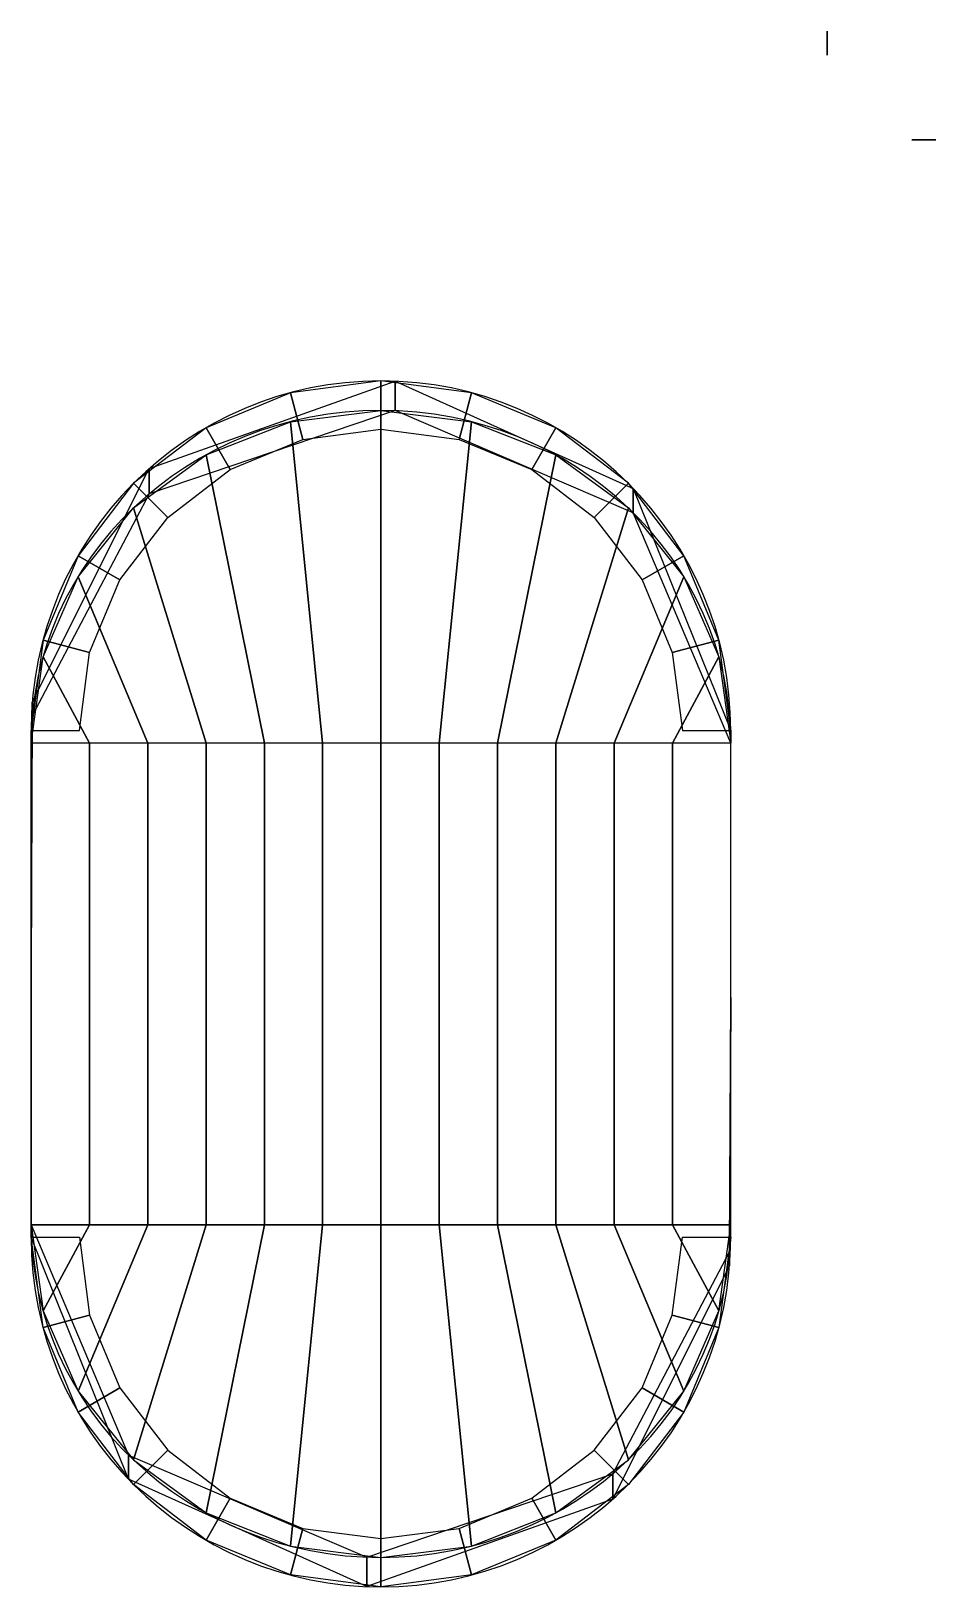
# Model space of a CAD drawing. Extents: x 89097 to 90972, y 10394 to 13619.
import ezdxf

# ---------------------------------------------------------------- set-up
doc = ezdxf.new("R2010")
doc.units = 0
doc.header["$LTSCALE"] = 50
doc.header["$MEASUREMENT"] = 0
for name, color, linetype in [('5HAT', 5, 'CONTINUOUS'), ('GRIL', 182, 'CONTINUOUS'), ('TOWER', 150, 'CONTINUOUS')]:
    doc.layers.add(name, color=color, linetype=linetype)

msp = doc.modelspace()

# ---------------------------------------------------------------- linework, layer by layer
at = {"layer": '5HAT', "extrusion": (1, 0, 0)}
for centre in [(13594.2, 8900, 90746.6), (13594.2, 9050, 90746.6)]:
    msp.add_circle(centre, 25, dxfattribs=at)
at = {"layer": '5HAT', "extrusion": (0, 1, 0)}
for centre in [(-90946.6, 8900, 13394.2), (-90946.6, 9050, 13394.2)]:
    msp.add_circle(centre, 25, dxfattribs=at)
at = {"layer": 'TOWER', "color": 253}
for p, q in [((89096.6, 11119.2, 6700), (89096.6, 12169.2, 6700)), ((89096.6, 11119.2, 5850), (89096.6, 12169.2, 5850)), ((89096.6, 11119.2, 6650), (89096.6, 12169.2, 6650)), ((90546.6, 11119.2, 6700), (90546.6, 12169.2, 6700)), ((90546.6, 11119.2, 5850), (90546.6, 12169.2, 5850)), ((90546.6, 11119.2, 6650), (90546.6, 12169.2, 6650))]:
    msp.add_line(p, q, dxfattribs=at)
at = {"layer": 'TOWER', "color": 253, "elevation": 10000}
msp.add_lwpolyline([(90546.6, 12169.2, 1), (89096.6, 12169.2), (89096.6, 11119.2, 1), (90546.6, 11119.2)], format="xyb", close=True, dxfattribs=at)
at = {"layer": 'TOWER', "extrusion": (0, 0.309017, 0.951057), "elevation": 14345.2}
msp.add_lwpolyline([(-90546.6, -8107.4, 1), (-89096.6, -8107.4), (-89096.6, -7057.4, 1), (-90546.6, -7057.4)], format="xyb", close=True, dxfattribs=at)
at = {"layer": 'TOWER', "color": 253}
for centre, start, end in [((89821.6, 12169.2, 5850), 360, 180), ((89821.6, 12169.2, 6650), 360, 180), ((89821.6, 12169.2, 9950), 360, 180), ((89821.6, 11119.2, 6650), 180, 360), ((89821.6, 11119.2, 5850), 180, 360), ((89821.6, 11119.2, 9950), 180, 0)]:
    msp.add_arc(centre, 725, start, end, dxfattribs=at)

# ---------------------------------------------------------------- meshes
at = {"layer": 'GRIL', "color": 253}
mesh = msp.add_polymesh((2, 13), dxfattribs=at)
for k, corner in enumerate([(90546.6, 12169.2, 6700), (90521.9, 12356.9, 6700), (90449.5, 12531.7, 6700), (90334.3, 12681.9, 6700), (90184.1, 12797.1, 6700), (90009.3, 12869.5, 6700), (89821.6, 12894.2, 6700), (89634, 12869.5, 6700), (89459.1, 12797.1, 6700), (89309, 12681.9, 6700), (89193.8, 12531.7, 6700), (89121.3, 12356.9, 6700), (89096.6, 12169.2, 6700), (90446.6, 12169.2, 6750), (90425.3, 12331, 6750), (90362.9, 12481.7, 6750), (90263.6, 12611.2, 6750), (90134.1, 12710.5, 6750), (89983.4, 12772.9, 6750), (89821.6, 12794.2, 6750), (89659.9, 12772.9, 6750), (89509.1, 12710.5, 6750), (89379.7, 12611.2, 6750), (89280.4, 12481.7, 6750), (89217.9, 12331, 6750), (89196.6, 12169.2, 6750)]):
    mesh.set_mesh_vertex(divmod(k, 13), corner)
mesh = msp.add_polymesh((2, 13), dxfattribs=at)
for k, corner in enumerate([(90546.6, 12169.2, 6800), (90521.9, 12356.9, 6800), (90449.5, 12531.7, 6800), (90334.3, 12681.9, 6800), (90184.1, 12797.1, 6800), (90009.3, 12869.5, 6800), (89821.6, 12894.2, 6800), (89634, 12869.5, 6800), (89459.1, 12797.1, 6800), (89309, 12681.9, 6800), (89193.8, 12531.7, 6800), (89121.3, 12356.9, 6800), (89096.6, 12169.2, 6800), (90446.6, 12169.2, 6850), (90425.3, 12331, 6850), (90362.9, 12481.7, 6850), (90263.6, 12611.2, 6850), (90134.1, 12710.5, 6850), (89983.4, 12772.9, 6850), (89821.6, 12794.2, 6850), (89659.9, 12772.9, 6850), (89509.1, 12710.5, 6850), (89379.7, 12611.2, 6850), (89280.4, 12481.7, 6850), (89217.9, 12331, 6850), (89196.6, 12169.2, 6850)]):
    mesh.set_mesh_vertex(divmod(k, 13), corner)
mesh = msp.add_polymesh((2, 13), dxfattribs=at)
for k, corner in enumerate([(90546.6, 12169.2, 6900), (90521.9, 12356.9, 6900), (90449.5, 12531.7, 6900), (90334.3, 12681.9, 6900), (90184.1, 12797.1, 6900), (90009.3, 12869.5, 6900), (89821.6, 12894.2, 6900), (89634, 12869.5, 6900), (89459.1, 12797.1, 6900), (89309, 12681.9, 6900), (89193.8, 12531.7, 6900), (89121.3, 12356.9, 6900), (89096.6, 12169.2, 6900), (90446.6, 12169.2, 6950), (90425.3, 12331, 6950), (90362.9, 12481.7, 6950), (90263.6, 12611.2, 6950), (90134.1, 12710.5, 6950), (89983.4, 12772.9, 6950), (89821.6, 12794.2, 6950), (89659.9, 12772.9, 6950), (89509.1, 12710.5, 6950), (89379.7, 12611.2, 6950), (89280.4, 12481.7, 6950), (89217.9, 12331, 6950), (89196.6, 12169.2, 6950)]):
    mesh.set_mesh_vertex(divmod(k, 13), corner)
mesh = msp.add_polymesh((2, 13), dxfattribs=at)
for k, corner in enumerate([(90546.6, 12169.2, 7000), (90521.9, 12356.9, 7000), (90449.5, 12531.7, 7000), (90334.3, 12681.9, 7000), (90184.1, 12797.1, 7000), (90009.3, 12869.5, 7000), (89821.6, 12894.2, 7000), (89634, 12869.5, 7000), (89459.1, 12797.1, 7000), (89309, 12681.9, 7000), (89193.8, 12531.7, 7000), (89121.3, 12356.9, 7000), (89096.6, 12169.2, 7000), (90446.6, 12169.2, 7050), (90425.3, 12331, 7050), (90362.9, 12481.7, 7050), (90263.6, 12611.2, 7050), (90134.1, 12710.5, 7050), (89983.4, 12772.9, 7050), (89821.6, 12794.2, 7050), (89659.9, 12772.9, 7050), (89509.1, 12710.5, 7050), (89379.7, 12611.2, 7050), (89280.4, 12481.7, 7050), (89217.9, 12331, 7050), (89196.6, 12169.2, 7050)]):
    mesh.set_mesh_vertex(divmod(k, 13), corner)
mesh = msp.add_polymesh((2, 13), dxfattribs=at)
for k, corner in enumerate([(90546.6, 12169.2, 7100), (90521.9, 12356.9, 7100), (90449.5, 12531.7, 7100), (90334.3, 12681.9, 7100), (90184.1, 12797.1, 7100), (90009.3, 12869.5, 7100), (89821.6, 12894.2, 7100), (89634, 12869.5, 7100), (89459.1, 12797.1, 7100), (89309, 12681.9, 7100), (89193.8, 12531.7, 7100), (89121.3, 12356.9, 7100), (89096.6, 12169.2, 7100), (90446.6, 12169.2, 7150), (90425.3, 12331, 7150), (90362.9, 12481.7, 7150), (90263.6, 12611.2, 7150), (90134.1, 12710.5, 7150), (89983.4, 12772.9, 7150), (89821.6, 12794.2, 7150), (89659.9, 12772.9, 7150), (89509.1, 12710.5, 7150), (89379.7, 12611.2, 7150), (89280.4, 12481.7, 7150), (89217.9, 12331, 7150), (89196.6, 12169.2, 7150)]):
    mesh.set_mesh_vertex(divmod(k, 13), corner)
mesh = msp.add_polymesh((2, 13), dxfattribs=at)
for k, corner in enumerate([(90546.6, 12169.2, 7200), (90521.9, 12356.9, 7200), (90449.5, 12531.7, 7200), (90334.3, 12681.9, 7200), (90184.1, 12797.1, 7200), (90009.3, 12869.5, 7200), (89821.6, 12894.2, 7200), (89634, 12869.5, 7200), (89459.1, 12797.1, 7200), (89309, 12681.9, 7200), (89193.8, 12531.7, 7200), (89121.3, 12356.9, 7200), (89096.6, 12169.2, 7200), (90446.6, 12169.2, 7250), (90425.3, 12331, 7250), (90362.9, 12481.7, 7250), (90263.6, 12611.2, 7250), (90134.1, 12710.5, 7250), (89983.4, 12772.9, 7250), (89821.6, 12794.2, 7250), (89659.9, 12772.9, 7250), (89509.1, 12710.5, 7250), (89379.7, 12611.2, 7250), (89280.4, 12481.7, 7250), (89217.9, 12331, 7250), (89196.6, 12169.2, 7250)]):
    mesh.set_mesh_vertex(divmod(k, 13), corner)
mesh = msp.add_polymesh((2, 13), dxfattribs=at)
for k, corner in enumerate([(90546.6, 12169.2, 7300), (90521.9, 12356.9, 7300), (90449.5, 12531.7, 7300), (90334.3, 12681.9, 7300), (90184.1, 12797.1, 7300), (90009.3, 12869.5, 7300), (89821.6, 12894.2, 7300), (89634, 12869.5, 7300), (89459.1, 12797.1, 7300), (89309, 12681.9, 7300), (89193.8, 12531.7, 7300), (89121.3, 12356.9, 7300), (89096.6, 12169.2, 7300), (90446.6, 12169.2, 7350), (90425.3, 12331, 7350), (90362.9, 12481.7, 7350), (90263.6, 12611.2, 7350), (90134.1, 12710.5, 7350), (89983.4, 12772.9, 7350), (89821.6, 12794.2, 7350), (89659.9, 12772.9, 7350), (89509.1, 12710.5, 7350), (89379.7, 12611.2, 7350), (89280.4, 12481.7, 7350), (89217.9, 12331, 7350), (89196.6, 12169.2, 7350)]):
    mesh.set_mesh_vertex(divmod(k, 13), corner)
mesh = msp.add_polymesh((2, 13), dxfattribs=at)
for k, corner in enumerate([(90546.6, 12169.2, 7400), (90521.9, 12356.9, 7400), (90449.5, 12531.7, 7400), (90334.3, 12681.9, 7400), (90184.1, 12797.1, 7400), (90009.3, 12869.5, 7400), (89821.6, 12894.2, 7400), (89634, 12869.5, 7400), (89459.1, 12797.1, 7400), (89309, 12681.9, 7400), (89193.8, 12531.7, 7400), (89121.3, 12356.9, 7400), (89096.6, 12169.2, 7400), (90446.6, 12169.2, 7450), (90425.3, 12331, 7450), (90362.9, 12481.7, 7450), (90263.6, 12611.2, 7450), (90134.1, 12710.5, 7450), (89983.4, 12772.9, 7450), (89821.6, 12794.2, 7450), (89659.9, 12772.9, 7450), (89509.1, 12710.5, 7450), (89379.7, 12611.2, 7450), (89280.4, 12481.7, 7450), (89217.9, 12331, 7450), (89196.6, 12169.2, 7450)]):
    mesh.set_mesh_vertex(divmod(k, 13), corner)
mesh = msp.add_polymesh((2, 13), dxfattribs=at)
for k, corner in enumerate([(90546.6, 12169.2, 7500), (90521.9, 12356.9, 7500), (90449.5, 12531.7, 7500), (90334.3, 12681.9, 7500), (90184.1, 12797.1, 7500), (90009.3, 12869.5, 7500), (89821.6, 12894.2, 7500), (89634, 12869.5, 7500), (89459.1, 12797.1, 7500), (89309, 12681.9, 7500), (89193.8, 12531.7, 7500), (89121.3, 12356.9, 7500), (89096.6, 12169.2, 7500), (90446.6, 12169.2, 7550), (90425.3, 12331, 7550), (90362.9, 12481.7, 7550), (90263.6, 12611.2, 7550), (90134.1, 12710.5, 7550), (89983.4, 12772.9, 7550), (89821.6, 12794.2, 7550), (89659.9, 12772.9, 7550), (89509.1, 12710.5, 7550), (89379.7, 12611.2, 7550), (89280.4, 12481.7, 7550), (89217.9, 12331, 7550), (89196.6, 12169.2, 7550)]):
    mesh.set_mesh_vertex(divmod(k, 13), corner)
mesh = msp.add_polymesh((2, 13), dxfattribs=at)
for k, corner in enumerate([(90546.6, 12169.2, 7600), (90521.9, 12356.9, 7600), (90449.5, 12531.7, 7600), (90334.3, 12681.9, 7600), (90184.1, 12797.1, 7600), (90009.3, 12869.5, 7600), (89821.6, 12894.2, 7600), (89634, 12869.5, 7600), (89459.1, 12797.1, 7600), (89309, 12681.9, 7600), (89193.8, 12531.7, 7600), (89121.3, 12356.9, 7600), (89096.6, 12169.2, 7600), (90446.6, 12169.2, 7650), (90425.3, 12331, 7650), (90362.9, 12481.7, 7650), (90263.6, 12611.2, 7650), (90134.1, 12710.5, 7650), (89983.4, 12772.9, 7650), (89821.6, 12794.2, 7650), (89659.9, 12772.9, 7650), (89509.1, 12710.5, 7650), (89379.7, 12611.2, 7650), (89280.4, 12481.7, 7650), (89217.9, 12331, 7650), (89196.6, 12169.2, 7650)]):
    mesh.set_mesh_vertex(divmod(k, 13), corner)
mesh = msp.add_polymesh((2, 13), dxfattribs=at)
for k, corner in enumerate([(90546.6, 12169.2, 7700), (90521.9, 12356.9, 7700), (90449.5, 12531.7, 7700), (90334.3, 12681.9, 7700), (90184.1, 12797.1, 7700), (90009.3, 12869.5, 7700), (89821.6, 12894.2, 7700), (89634, 12869.5, 7700), (89459.1, 12797.1, 7700), (89309, 12681.9, 7700), (89193.8, 12531.7, 7700), (89121.3, 12356.9, 7700), (89096.6, 12169.2, 7700), (90446.6, 12169.2, 7750), (90425.3, 12331, 7750), (90362.9, 12481.7, 7750), (90263.6, 12611.2, 7750), (90134.1, 12710.5, 7750), (89983.4, 12772.9, 7750), (89821.6, 12794.2, 7750), (89659.9, 12772.9, 7750), (89509.1, 12710.5, 7750), (89379.7, 12611.2, 7750), (89280.4, 12481.7, 7750), (89217.9, 12331, 7750), (89196.6, 12169.2, 7750)]):
    mesh.set_mesh_vertex(divmod(k, 13), corner)
mesh = msp.add_polymesh((2, 13), dxfattribs=at)
for k, corner in enumerate([(90546.6, 12169.2, 7800), (90521.9, 12356.9, 7800), (90449.5, 12531.7, 7800), (90334.3, 12681.9, 7800), (90184.1, 12797.1, 7800), (90009.3, 12869.5, 7800), (89821.6, 12894.2, 7800), (89634, 12869.5, 7800), (89459.1, 12797.1, 7800), (89309, 12681.9, 7800), (89193.8, 12531.7, 7800), (89121.3, 12356.9, 7800), (89096.6, 12169.2, 7800), (90446.6, 12169.2, 7850), (90425.3, 12331, 7850), (90362.9, 12481.7, 7850), (90263.6, 12611.2, 7850), (90134.1, 12710.5, 7850), (89983.4, 12772.9, 7850), (89821.6, 12794.2, 7850), (89659.9, 12772.9, 7850), (89509.1, 12710.5, 7850), (89379.7, 12611.2, 7850), (89280.4, 12481.7, 7850), (89217.9, 12331, 7850), (89196.6, 12169.2, 7850)]):
    mesh.set_mesh_vertex(divmod(k, 13), corner)
mesh = msp.add_polymesh((2, 13), dxfattribs=at)
for k, corner in enumerate([(90546.6, 12169.2, 7900), (90521.9, 12356.9, 7900), (90449.5, 12531.7, 7900), (90334.3, 12681.9, 7900), (90184.1, 12797.1, 7900), (90009.3, 12869.5, 7900), (89821.6, 12894.2, 7900), (89634, 12869.5, 7900), (89459.1, 12797.1, 7900), (89309, 12681.9, 7900), (89193.8, 12531.7, 7900), (89121.3, 12356.9, 7900), (89096.6, 12169.2, 7900), (90446.6, 12169.2, 7950), (90425.3, 12331, 7950), (90362.9, 12481.7, 7950), (90263.6, 12611.2, 7950), (90134.1, 12710.5, 7950), (89983.4, 12772.9, 7950), (89821.6, 12794.2, 7950), (89659.9, 12772.9, 7950), (89509.1, 12710.5, 7950), (89379.7, 12611.2, 7950), (89280.4, 12481.7, 7950), (89217.9, 12331, 7950), (89196.6, 12169.2, 7950)]):
    mesh.set_mesh_vertex(divmod(k, 13), corner)
mesh = msp.add_polymesh((2, 13), dxfattribs=at)
for k, corner in enumerate([(90546.6, 12169.2, 8000), (90521.9, 12356.9, 8000), (90449.5, 12531.7, 8000), (90334.3, 12681.9, 8000), (90184.1, 12797.1, 8000), (90009.3, 12869.5, 8000), (89821.6, 12894.2, 8000), (89634, 12869.5, 8000), (89459.1, 12797.1, 8000), (89309, 12681.9, 8000), (89193.8, 12531.7, 8000), (89121.3, 12356.9, 8000), (89096.6, 12169.2, 8000), (90446.6, 12169.2, 8050), (90425.3, 12331, 8050), (90362.9, 12481.7, 8050), (90263.6, 12611.2, 8050), (90134.1, 12710.5, 8050), (89983.4, 12772.9, 8050), (89821.6, 12794.2, 8050), (89659.9, 12772.9, 8050), (89509.1, 12710.5, 8050), (89379.7, 12611.2, 8050), (89280.4, 12481.7, 8050), (89217.9, 12331, 8050), (89196.6, 12169.2, 8050)]):
    mesh.set_mesh_vertex(divmod(k, 13), corner)
mesh = msp.add_polymesh((2, 13), dxfattribs=at)
for k, corner in enumerate([(90546.6, 12169.2, 8100), (90521.9, 12356.9, 8100), (90449.5, 12531.7, 8100), (90334.3, 12681.9, 8100), (90184.1, 12797.1, 8100), (90009.3, 12869.5, 8100), (89821.6, 12894.2, 8100), (89634, 12869.5, 8100), (89459.1, 12797.1, 8100), (89309, 12681.9, 8100), (89193.8, 12531.7, 8100), (89121.3, 12356.9, 8100), (89096.6, 12169.2, 8100), (90446.6, 12169.2, 8150), (90425.3, 12331, 8150), (90362.9, 12481.7, 8150), (90263.6, 12611.2, 8150), (90134.1, 12710.5, 8150), (89983.4, 12772.9, 8150), (89821.6, 12794.2, 8150), (89659.9, 12772.9, 8150), (89509.1, 12710.5, 8150), (89379.7, 12611.2, 8150), (89280.4, 12481.7, 8150), (89217.9, 12331, 8150), (89196.6, 12169.2, 8150)]):
    mesh.set_mesh_vertex(divmod(k, 13), corner)
mesh = msp.add_polymesh((2, 13), dxfattribs=at)
for k, corner in enumerate([(90546.6, 12169.2, 8200), (90521.9, 12356.9, 8200), (90449.5, 12531.7, 8200), (90334.3, 12681.9, 8200), (90184.1, 12797.1, 8200), (90009.3, 12869.5, 8200), (89821.6, 12894.2, 8200), (89634, 12869.5, 8200), (89459.1, 12797.1, 8200), (89309, 12681.9, 8200), (89193.8, 12531.7, 8200), (89121.3, 12356.9, 8200), (89096.6, 12169.2, 8200), (90446.6, 12169.2, 8250), (90425.3, 12331, 8250), (90362.9, 12481.7, 8250), (90263.6, 12611.2, 8250), (90134.1, 12710.5, 8250), (89983.4, 12772.9, 8250), (89821.6, 12794.2, 8250), (89659.9, 12772.9, 8250), (89509.1, 12710.5, 8250), (89379.7, 12611.2, 8250), (89280.4, 12481.7, 8250), (89217.9, 12331, 8250), (89196.6, 12169.2, 8250)]):
    mesh.set_mesh_vertex(divmod(k, 13), corner)
mesh = msp.add_polymesh((2, 13), dxfattribs=at)
for k, corner in enumerate([(90546.6, 12169.2, 8300), (90521.9, 12356.9, 8300), (90449.5, 12531.7, 8300), (90334.3, 12681.9, 8300), (90184.1, 12797.1, 8300), (90009.3, 12869.5, 8300), (89821.6, 12894.2, 8300), (89634, 12869.5, 8300), (89459.1, 12797.1, 8300), (89309, 12681.9, 8300), (89193.8, 12531.7, 8300), (89121.3, 12356.9, 8300), (89096.6, 12169.2, 8300), (90446.6, 12169.2, 8350), (90425.3, 12331, 8350), (90362.9, 12481.7, 8350), (90263.6, 12611.2, 8350), (90134.1, 12710.5, 8350), (89983.4, 12772.9, 8350), (89821.6, 12794.2, 8350), (89659.9, 12772.9, 8350), (89509.1, 12710.5, 8350), (89379.7, 12611.2, 8350), (89280.4, 12481.7, 8350), (89217.9, 12331, 8350), (89196.6, 12169.2, 8350)]):
    mesh.set_mesh_vertex(divmod(k, 13), corner)
mesh = msp.add_polymesh((2, 13), dxfattribs=at)
for k, corner in enumerate([(90546.6, 12169.2, 8400), (90521.9, 12356.9, 8400), (90449.5, 12531.7, 8400), (90334.3, 12681.9, 8400), (90184.1, 12797.1, 8400), (90009.3, 12869.5, 8400), (89821.6, 12894.2, 8400), (89634, 12869.5, 8400), (89459.1, 12797.1, 8400), (89309, 12681.9, 8400), (89193.8, 12531.7, 8400), (89121.3, 12356.9, 8400), (89096.6, 12169.2, 8400), (90446.6, 12169.2, 8450), (90425.3, 12331, 8450), (90362.9, 12481.7, 8450), (90263.6, 12611.2, 8450), (90134.1, 12710.5, 8450), (89983.4, 12772.9, 8450), (89821.6, 12794.2, 8450), (89659.9, 12772.9, 8450), (89509.1, 12710.5, 8450), (89379.7, 12611.2, 8450), (89280.4, 12481.7, 8450), (89217.9, 12331, 8450), (89196.6, 12169.2, 8450)]):
    mesh.set_mesh_vertex(divmod(k, 13), corner)
mesh = msp.add_polymesh((2, 13), dxfattribs=at)
for k, corner in enumerate([(90546.6, 12169.2, 8500), (90521.9, 12356.9, 8500), (90449.5, 12531.7, 8500), (90334.3, 12681.9, 8500), (90184.1, 12797.1, 8500), (90009.3, 12869.5, 8500), (89821.6, 12894.2, 8500), (89634, 12869.5, 8500), (89459.1, 12797.1, 8500), (89309, 12681.9, 8500), (89193.8, 12531.7, 8500), (89121.3, 12356.9, 8500), (89096.6, 12169.2, 8500), (90446.6, 12169.2, 8550), (90425.3, 12331, 8550), (90362.9, 12481.7, 8550), (90263.6, 12611.2, 8550), (90134.1, 12710.5, 8550), (89983.4, 12772.9, 8550), (89821.6, 12794.2, 8550), (89659.9, 12772.9, 8550), (89509.1, 12710.5, 8550), (89379.7, 12611.2, 8550), (89280.4, 12481.7, 8550), (89217.9, 12331, 8550), (89196.6, 12169.2, 8550)]):
    mesh.set_mesh_vertex(divmod(k, 13), corner)
mesh = msp.add_polymesh((2, 13), dxfattribs=at)
for k, corner in enumerate([(90546.6, 12169.2, 8600), (90521.9, 12356.9, 8600), (90449.5, 12531.7, 8600), (90334.3, 12681.9, 8600), (90184.1, 12797.1, 8600), (90009.3, 12869.5, 8600), (89821.6, 12894.2, 8600), (89634, 12869.5, 8600), (89459.1, 12797.1, 8600), (89309, 12681.9, 8600), (89193.8, 12531.7, 8600), (89121.3, 12356.9, 8600), (89096.6, 12169.2, 8600), (90446.6, 12169.2, 8650), (90425.3, 12331, 8650), (90362.9, 12481.7, 8650), (90263.6, 12611.2, 8650), (90134.1, 12710.5, 8650), (89983.4, 12772.9, 8650), (89821.6, 12794.2, 8650), (89659.9, 12772.9, 8650), (89509.1, 12710.5, 8650), (89379.7, 12611.2, 8650), (89280.4, 12481.7, 8650), (89217.9, 12331, 8650), (89196.6, 12169.2, 8650)]):
    mesh.set_mesh_vertex(divmod(k, 13), corner)
mesh = msp.add_polymesh((2, 13), dxfattribs=at)
for k, corner in enumerate([(90546.6, 12169.2, 8700), (90521.9, 12356.9, 8700), (90449.5, 12531.7, 8700), (90334.3, 12681.9, 8700), (90184.1, 12797.1, 8700), (90009.3, 12869.5, 8700), (89821.6, 12894.2, 8700), (89634, 12869.5, 8700), (89459.1, 12797.1, 8700), (89309, 12681.9, 8700), (89193.8, 12531.7, 8700), (89121.3, 12356.9, 8700), (89096.6, 12169.2, 8700), (90446.6, 12169.2, 8750), (90425.3, 12331, 8750), (90362.9, 12481.7, 8750), (90263.6, 12611.2, 8750), (90134.1, 12710.5, 8750), (89983.4, 12772.9, 8750), (89821.6, 12794.2, 8750), (89659.9, 12772.9, 8750), (89509.1, 12710.5, 8750), (89379.7, 12611.2, 8750), (89280.4, 12481.7, 8750), (89217.9, 12331, 8750), (89196.6, 12169.2, 8750)]):
    mesh.set_mesh_vertex(divmod(k, 13), corner)
mesh = msp.add_polymesh((2, 13), dxfattribs=at)
for k, corner in enumerate([(90546.6, 12169.2, 8800), (90521.9, 12356.9, 8800), (90449.5, 12531.7, 8800), (90334.3, 12681.9, 8800), (90184.1, 12797.1, 8800), (90009.3, 12869.5, 8800), (89821.6, 12894.2, 8800), (89634, 12869.5, 8800), (89459.1, 12797.1, 8800), (89309, 12681.9, 8800), (89193.8, 12531.7, 8800), (89121.3, 12356.9, 8800), (89096.6, 12169.2, 8800), (90446.6, 12169.2, 8850), (90425.3, 12331, 8850), (90362.9, 12481.7, 8850), (90263.6, 12611.2, 8850), (90134.1, 12710.5, 8850), (89983.4, 12772.9, 8850), (89821.6, 12794.2, 8850), (89659.9, 12772.9, 8850), (89509.1, 12710.5, 8850), (89379.7, 12611.2, 8850), (89280.4, 12481.7, 8850), (89217.9, 12331, 8850), (89196.6, 12169.2, 8850)]):
    mesh.set_mesh_vertex(divmod(k, 13), corner)
mesh = msp.add_polymesh((2, 13), dxfattribs=at)
for k, corner in enumerate([(90546.6, 12169.2, 8900), (90521.9, 12356.9, 8900), (90449.5, 12531.7, 8900), (90334.3, 12681.9, 8900), (90184.1, 12797.1, 8900), (90009.3, 12869.5, 8900), (89821.6, 12894.2, 8900), (89634, 12869.5, 8900), (89459.1, 12797.1, 8900), (89309, 12681.9, 8900), (89193.8, 12531.7, 8900), (89121.3, 12356.9, 8900), (89096.6, 12169.2, 8900), (90446.6, 12169.2, 8950), (90425.3, 12331, 8950), (90362.9, 12481.7, 8950), (90263.6, 12611.2, 8950), (90134.1, 12710.5, 8950), (89983.4, 12772.9, 8950), (89821.6, 12794.2, 8950), (89659.9, 12772.9, 8950), (89509.1, 12710.5, 8950), (89379.7, 12611.2, 8950), (89280.4, 12481.7, 8950), (89217.9, 12331, 8950), (89196.6, 12169.2, 8950)]):
    mesh.set_mesh_vertex(divmod(k, 13), corner)
mesh = msp.add_polymesh((2, 13), dxfattribs=at)
for k, corner in enumerate([(90546.6, 12169.2, 9000), (90521.9, 12356.9, 9000), (90449.5, 12531.7, 9000), (90334.3, 12681.9, 9000), (90184.1, 12797.1, 9000), (90009.3, 12869.5, 9000), (89821.6, 12894.2, 9000), (89634, 12869.5, 9000), (89459.1, 12797.1, 9000), (89309, 12681.9, 9000), (89193.8, 12531.7, 9000), (89121.3, 12356.9, 9000), (89096.6, 12169.2, 9000), (90446.6, 12169.2, 9050), (90425.3, 12331, 9050), (90362.9, 12481.7, 9050), (90263.6, 12611.2, 9050), (90134.1, 12710.5, 9050), (89983.4, 12772.9, 9050), (89821.6, 12794.2, 9050), (89659.9, 12772.9, 9050), (89509.1, 12710.5, 9050), (89379.7, 12611.2, 9050), (89280.4, 12481.7, 9050), (89217.9, 12331, 9050), (89196.6, 12169.2, 9050)]):
    mesh.set_mesh_vertex(divmod(k, 13), corner)
mesh = msp.add_polymesh((2, 13), dxfattribs=at)
for k, corner in enumerate([(90546.6, 12169.2, 9100), (90521.9, 12356.9, 9100), (90449.5, 12531.7, 9100), (90334.3, 12681.9, 9100), (90184.1, 12797.1, 9100), (90009.3, 12869.5, 9100), (89821.6, 12894.2, 9100), (89634, 12869.5, 9100), (89459.1, 12797.1, 9100), (89309, 12681.9, 9100), (89193.8, 12531.7, 9100), (89121.3, 12356.9, 9100), (89096.6, 12169.2, 9100), (90446.6, 12169.2, 9150), (90425.3, 12331, 9150), (90362.9, 12481.7, 9150), (90263.6, 12611.2, 9150), (90134.1, 12710.5, 9150), (89983.4, 12772.9, 9150), (89821.6, 12794.2, 9150), (89659.9, 12772.9, 9150), (89509.1, 12710.5, 9150), (89379.7, 12611.2, 9150), (89280.4, 12481.7, 9150), (89217.9, 12331, 9150), (89196.6, 12169.2, 9150)]):
    mesh.set_mesh_vertex(divmod(k, 13), corner)
mesh = msp.add_polymesh((2, 13), dxfattribs=at)
for k, corner in enumerate([(90546.6, 12169.2, 9200), (90521.9, 12356.9, 9200), (90449.5, 12531.7, 9200), (90334.3, 12681.9, 9200), (90184.1, 12797.1, 9200), (90009.3, 12869.5, 9200), (89821.6, 12894.2, 9200), (89634, 12869.5, 9200), (89459.1, 12797.1, 9200), (89309, 12681.9, 9200), (89193.8, 12531.7, 9200), (89121.3, 12356.9, 9200), (89096.6, 12169.2, 9200), (90446.6, 12169.2, 9250), (90425.3, 12331, 9250), (90362.9, 12481.7, 9250), (90263.6, 12611.2, 9250), (90134.1, 12710.5, 9250), (89983.4, 12772.9, 9250), (89821.6, 12794.2, 9250), (89659.9, 12772.9, 9250), (89509.1, 12710.5, 9250), (89379.7, 12611.2, 9250), (89280.4, 12481.7, 9250), (89217.9, 12331, 9250), (89196.6, 12169.2, 9250)]):
    mesh.set_mesh_vertex(divmod(k, 13), corner)
mesh = msp.add_polymesh((2, 13), dxfattribs=at)
for k, corner in enumerate([(90546.6, 12169.2, 9300), (90521.9, 12356.9, 9300), (90449.5, 12531.7, 9300), (90334.3, 12681.9, 9300), (90184.1, 12797.1, 9300), (90009.3, 12869.5, 9300), (89821.6, 12894.2, 9300), (89634, 12869.5, 9300), (89459.1, 12797.1, 9300), (89309, 12681.9, 9300), (89193.8, 12531.7, 9300), (89121.3, 12356.9, 9300), (89096.6, 12169.2, 9300), (90446.6, 12169.2, 9350), (90425.3, 12331, 9350), (90362.9, 12481.7, 9350), (90263.6, 12611.2, 9350), (90134.1, 12710.5, 9350), (89983.4, 12772.9, 9350), (89821.6, 12794.2, 9350), (89659.9, 12772.9, 9350), (89509.1, 12710.5, 9350), (89379.7, 12611.2, 9350), (89280.4, 12481.7, 9350), (89217.9, 12331, 9350), (89196.6, 12169.2, 9350)]):
    mesh.set_mesh_vertex(divmod(k, 13), corner)
mesh = msp.add_polymesh((2, 13), dxfattribs=at)
for k, corner in enumerate([(90546.6, 12169.2, 9400), (90521.9, 12356.9, 9400), (90449.5, 12531.7, 9400), (90334.3, 12681.9, 9400), (90184.1, 12797.1, 9400), (90009.3, 12869.5, 9400), (89821.6, 12894.2, 9400), (89634, 12869.5, 9400), (89459.1, 12797.1, 9400), (89309, 12681.9, 9400), (89193.8, 12531.7, 9400), (89121.3, 12356.9, 9400), (89096.6, 12169.2, 9400), (90446.6, 12169.2, 9450), (90425.3, 12331, 9450), (90362.9, 12481.7, 9450), (90263.6, 12611.2, 9450), (90134.1, 12710.5, 9450), (89983.4, 12772.9, 9450), (89821.6, 12794.2, 9450), (89659.9, 12772.9, 9450), (89509.1, 12710.5, 9450), (89379.7, 12611.2, 9450), (89280.4, 12481.7, 9450), (89217.9, 12331, 9450), (89196.6, 12169.2, 9450)]):
    mesh.set_mesh_vertex(divmod(k, 13), corner)
mesh = msp.add_polymesh((2, 13), dxfattribs=at)
for k, corner in enumerate([(90546.6, 12169.2, 9500), (90521.9, 12356.9, 9500), (90449.5, 12531.7, 9500), (90334.3, 12681.9, 9500), (90184.1, 12797.1, 9500), (90009.3, 12869.5, 9500), (89821.6, 12894.2, 9500), (89634, 12869.5, 9500), (89459.1, 12797.1, 9500), (89309, 12681.9, 9500), (89193.8, 12531.7, 9500), (89121.3, 12356.9, 9500), (89096.6, 12169.2, 9500), (90446.6, 12169.2, 9550), (90425.3, 12331, 9550), (90362.9, 12481.7, 9550), (90263.6, 12611.2, 9550), (90134.1, 12710.5, 9550), (89983.4, 12772.9, 9550), (89821.6, 12794.2, 9550), (89659.9, 12772.9, 9550), (89509.1, 12710.5, 9550), (89379.7, 12611.2, 9550), (89280.4, 12481.7, 9550), (89217.9, 12331, 9550), (89196.6, 12169.2, 9550)]):
    mesh.set_mesh_vertex(divmod(k, 13), corner)
mesh = msp.add_polymesh((2, 13), dxfattribs=at)
for k, corner in enumerate([(90546.6, 12169.2, 9600), (90521.9, 12356.9, 9600), (90449.5, 12531.7, 9600), (90334.3, 12681.9, 9600), (90184.1, 12797.1, 9600), (90009.3, 12869.5, 9600), (89821.6, 12894.2, 9600), (89634, 12869.5, 9600), (89459.1, 12797.1, 9600), (89309, 12681.9, 9600), (89193.8, 12531.7, 9600), (89121.3, 12356.9, 9600), (89096.6, 12169.2, 9600), (90446.6, 12169.2, 9650), (90425.3, 12331, 9650), (90362.9, 12481.7, 9650), (90263.6, 12611.2, 9650), (90134.1, 12710.5, 9650), (89983.4, 12772.9, 9650), (89821.6, 12794.2, 9650), (89659.9, 12772.9, 9650), (89509.1, 12710.5, 9650), (89379.7, 12611.2, 9650), (89280.4, 12481.7, 9650), (89217.9, 12331, 9650), (89196.6, 12169.2, 9650)]):
    mesh.set_mesh_vertex(divmod(k, 13), corner)
mesh = msp.add_polymesh((2, 13), dxfattribs=at)
for k, corner in enumerate([(90546.6, 12169.2, 9700), (90521.9, 12356.9, 9700), (90449.5, 12531.7, 9700), (90334.3, 12681.9, 9700), (90184.1, 12797.1, 9700), (90009.3, 12869.5, 9700), (89821.6, 12894.2, 9700), (89634, 12869.5, 9700), (89459.1, 12797.1, 9700), (89309, 12681.9, 9700), (89193.8, 12531.7, 9700), (89121.3, 12356.9, 9700), (89096.6, 12169.2, 9700), (90446.6, 12169.2, 9750), (90425.3, 12331, 9750), (90362.9, 12481.7, 9750), (90263.6, 12611.2, 9750), (90134.1, 12710.5, 9750), (89983.4, 12772.9, 9750), (89821.6, 12794.2, 9750), (89659.9, 12772.9, 9750), (89509.1, 12710.5, 9750), (89379.7, 12611.2, 9750), (89280.4, 12481.7, 9750), (89217.9, 12331, 9750), (89196.6, 12169.2, 9750)]):
    mesh.set_mesh_vertex(divmod(k, 13), corner)
mesh = msp.add_polymesh((2, 13), dxfattribs=at)
for k, corner in enumerate([(90546.6, 12169.2, 9800), (90521.9, 12356.9, 9800), (90449.5, 12531.7, 9800), (90334.3, 12681.9, 9800), (90184.1, 12797.1, 9800), (90009.3, 12869.5, 9800), (89821.6, 12894.2, 9800), (89634, 12869.5, 9800), (89459.1, 12797.1, 9800), (89309, 12681.9, 9800), (89193.8, 12531.7, 9800), (89121.3, 12356.9, 9800), (89096.6, 12169.2, 9800), (90446.6, 12169.2, 9850), (90425.3, 12331, 9850), (90362.9, 12481.7, 9850), (90263.6, 12611.2, 9850), (90134.1, 12710.5, 9850), (89983.4, 12772.9, 9850), (89821.6, 12794.2, 9850), (89659.9, 12772.9, 9850), (89509.1, 12710.5, 9850), (89379.7, 12611.2, 9850), (89280.4, 12481.7, 9850), (89217.9, 12331, 9850), (89196.6, 12169.2, 9850)]):
    mesh.set_mesh_vertex(divmod(k, 13), corner)
mesh = msp.add_polymesh((2, 13), dxfattribs=at)
for k, corner in enumerate([(90546.6, 12169.2, 9900), (90521.9, 12356.9, 9900), (90449.5, 12531.7, 9900), (90334.3, 12681.9, 9900), (90184.1, 12797.1, 9900), (90009.3, 12869.5, 9900), (89821.6, 12894.2, 9900), (89634, 12869.5, 9900), (89459.1, 12797.1, 9900), (89309, 12681.9, 9900), (89193.8, 12531.7, 9900), (89121.3, 12356.9, 9900), (89096.6, 12169.2, 9900), (90446.6, 12169.2, 9950), (90425.3, 12331, 9950), (90362.9, 12481.7, 9950), (90263.6, 12611.2, 9950), (90134.1, 12710.5, 9950), (89983.4, 12772.9, 9950), (89821.6, 12794.2, 9950), (89659.9, 12772.9, 9950), (89509.1, 12710.5, 9950), (89379.7, 12611.2, 9950), (89280.4, 12481.7, 9950), (89217.9, 12331, 9950), (89196.6, 12169.2, 9950)]):
    mesh.set_mesh_vertex(divmod(k, 13), corner)
mesh = msp.add_polymesh((2, 13), dxfattribs=at)
for k, corner in enumerate([(89096.6, 12143.5, 11137.8), (89121.3, 12322, 11079.8), (89193.8, 12488.3, 11025.7), (89309, 12631.1, 10979.3), (89459.1, 12740.7, 10943.7), (89634, 12809.6, 10921.4), (89821.6, 12833.1, 10913.7), (90009.3, 12809.6, 10921.4), (90184.1, 12740.7, 10943.7), (90334.3, 12631.1, 10979.3), (90449.5, 12488.3, 11025.7), (90521.9, 12322, 11079.8), (90546.6, 12143.5, 11137.8), (89096.6, 12143.5, 11137.8), (89217.5, 12143.5, 11137.8), (89338.3, 12143.5, 11137.8), (89459.1, 12143.5, 11137.8), (89580, 12143.5, 11137.8), (89700.8, 12143.5, 11137.8), (89821.6, 12143.5, 11137.8), (89942.5, 12143.5, 11137.8), (90063.3, 12143.5, 11137.8), (90184.1, 12143.5, 11137.8), (90305, 12143.5, 11137.8), (90425.8, 12143.5, 11137.8), (90546.6, 12143.5, 11137.8)]):
    mesh.set_mesh_vertex(divmod(k, 13), corner)
mesh = msp.add_polymesh((2, 13), dxfattribs=at)
for k, corner in enumerate([(90546.6, 12143.5, 11137.8), (90425.8, 12143.5, 11137.8), (90305, 12143.5, 11137.8), (90184.1, 12143.5, 11137.8), (90063.3, 12143.5, 11137.8), (89942.5, 12143.5, 11137.8), (89821.6, 12143.5, 11137.8), (89700.8, 12143.5, 11137.8), (89580, 12143.5, 11137.8), (89459.1, 12143.5, 11137.8), (89338.3, 12143.5, 11137.8), (89217.5, 12143.5, 11137.8), (89096.6, 12143.5, 11137.8), (90546.6, 11144.9, 11462.2), (90425.8, 11144.9, 11462.2), (90305, 11144.9, 11462.2), (90184.1, 11144.9, 11462.2), (90063.3, 11144.9, 11462.2), (89942.5, 11144.9, 11462.2), (89821.6, 11144.9, 11462.2), (89700.8, 11144.9, 11462.2), (89580, 11144.9, 11462.2), (89459.1, 11144.9, 11462.2), (89338.3, 11144.9, 11462.2), (89217.5, 11144.9, 11462.2), (89096.6, 11144.9, 11462.2)]):
    mesh.set_mesh_vertex(divmod(k, 13), corner)
mesh = msp.add_polymesh((2, 13), dxfattribs=at)
for k, corner in enumerate([(90546.6, 11144.9, 11462.2), (90425.8, 11144.9, 11462.2), (90305, 11144.9, 11462.2), (90184.1, 11144.9, 11462.2), (90063.3, 11144.9, 11462.2), (89942.5, 11144.9, 11462.2), (89821.6, 11144.9, 11462.2), (89700.8, 11144.9, 11462.2), (89580, 11144.9, 11462.2), (89459.1, 11144.9, 11462.2), (89338.3, 11144.9, 11462.2), (89217.5, 11144.9, 11462.2), (89096.6, 11144.9, 11462.2), (90546.6, 11144.9, 11462.2), (90521.9, 10966.5, 11520.2), (90449.5, 10800.2, 11574.3), (90334.3, 10657.4, 11620.7), (90184.1, 10547.8, 11656.3), (90009.3, 10478.9, 11678.6), (89821.6, 10455.4, 11686.3), (89634, 10478.9, 11678.6), (89459.1, 10547.8, 11656.3), (89309, 10657.4, 11620.7), (89193.8, 10800.2, 11574.3), (89121.3, 10966.5, 11520.2), (89096.6, 11144.9, 11462.2)]):
    mesh.set_mesh_vertex(divmod(k, 13), corner)
mesh = msp.add_polymesh((2, 13), dxfattribs=at)
for k, corner in enumerate([(90546.6, 11119.2, 7100), (90521.9, 10931.6, 7100), (90449.5, 10756.7, 7100), (90334.3, 10606.6, 7100), (90184.1, 10491.4, 7100), (90009.3, 10418.9, 7100), (89821.6, 10394.2, 7100), (89634, 10418.9, 7100), (89459.1, 10491.4, 7100), (89309, 10606.6, 7100), (89193.8, 10756.7, 7100), (89121.3, 10931.6, 7100), (89096.6, 11119.2, 7100), (90446.6, 11119.2, 7150), (90425.3, 10957.5, 7150), (90362.9, 10806.7, 7150), (90263.6, 10677.3, 7150), (90134.1, 10578, 7150), (89983.4, 10515.5, 7150), (89821.6, 10494.2, 7150), (89659.9, 10515.5, 7150), (89509.1, 10578, 7150), (89379.7, 10677.3, 7150), (89280.4, 10806.7, 7150), (89217.9, 10957.5, 7150), (89196.6, 11119.2, 7150)]):
    mesh.set_mesh_vertex(divmod(k, 13), corner)
mesh = msp.add_polymesh((2, 13), dxfattribs=at)
for k, corner in enumerate([(90546.6, 11119.2, 7200), (90521.9, 10931.6, 7200), (90449.5, 10756.7, 7200), (90334.3, 10606.6, 7200), (90184.1, 10491.4, 7200), (90009.3, 10418.9, 7200), (89821.6, 10394.2, 7200), (89634, 10418.9, 7200), (89459.1, 10491.4, 7200), (89309, 10606.6, 7200), (89193.8, 10756.7, 7200), (89121.3, 10931.6, 7200), (89096.6, 11119.2, 7200), (90446.6, 11119.2, 7250), (90425.3, 10957.5, 7250), (90362.9, 10806.7, 7250), (90263.6, 10677.3, 7250), (90134.1, 10578, 7250), (89983.4, 10515.5, 7250), (89821.6, 10494.2, 7250), (89659.9, 10515.5, 7250), (89509.1, 10578, 7250), (89379.7, 10677.3, 7250), (89280.4, 10806.7, 7250), (89217.9, 10957.5, 7250), (89196.6, 11119.2, 7250)]):
    mesh.set_mesh_vertex(divmod(k, 13), corner)
mesh = msp.add_polymesh((2, 13), dxfattribs=at)
for k, corner in enumerate([(90546.6, 11119.2, 7300), (90521.9, 10931.6, 7300), (90449.5, 10756.7, 7300), (90334.3, 10606.6, 7300), (90184.1, 10491.4, 7300), (90009.3, 10418.9, 7300), (89821.6, 10394.2, 7300), (89634, 10418.9, 7300), (89459.1, 10491.4, 7300), (89309, 10606.6, 7300), (89193.8, 10756.7, 7300), (89121.3, 10931.6, 7300), (89096.6, 11119.2, 7300), (90446.6, 11119.2, 7350), (90425.3, 10957.5, 7350), (90362.9, 10806.7, 7350), (90263.6, 10677.3, 7350), (90134.1, 10578, 7350), (89983.4, 10515.5, 7350), (89821.6, 10494.2, 7350), (89659.9, 10515.5, 7350), (89509.1, 10578, 7350), (89379.7, 10677.3, 7350), (89280.4, 10806.7, 7350), (89217.9, 10957.5, 7350), (89196.6, 11119.2, 7350)]):
    mesh.set_mesh_vertex(divmod(k, 13), corner)
mesh = msp.add_polymesh((2, 13), dxfattribs=at)
for k, corner in enumerate([(90546.6, 11119.2, 7400), (90521.9, 10931.6, 7400), (90449.5, 10756.7, 7400), (90334.3, 10606.6, 7400), (90184.1, 10491.4, 7400), (90009.3, 10418.9, 7400), (89821.6, 10394.2, 7400), (89634, 10418.9, 7400), (89459.1, 10491.4, 7400), (89309, 10606.6, 7400), (89193.8, 10756.7, 7400), (89121.3, 10931.6, 7400), (89096.6, 11119.2, 7400), (90446.6, 11119.2, 7450), (90425.3, 10957.5, 7450), (90362.9, 10806.7, 7450), (90263.6, 10677.3, 7450), (90134.1, 10578, 7450), (89983.4, 10515.5, 7450), (89821.6, 10494.2, 7450), (89659.9, 10515.5, 7450), (89509.1, 10578, 7450), (89379.7, 10677.3, 7450), (89280.4, 10806.7, 7450), (89217.9, 10957.5, 7450), (89196.6, 11119.2, 7450)]):
    mesh.set_mesh_vertex(divmod(k, 13), corner)
mesh = msp.add_polymesh((2, 13), dxfattribs=at)
for k, corner in enumerate([(90546.6, 11119.2, 7500), (90521.9, 10931.6, 7500), (90449.5, 10756.7, 7500), (90334.3, 10606.6, 7500), (90184.1, 10491.4, 7500), (90009.3, 10418.9, 7500), (89821.6, 10394.2, 7500), (89634, 10418.9, 7500), (89459.1, 10491.4, 7500), (89309, 10606.6, 7500), (89193.8, 10756.7, 7500), (89121.3, 10931.6, 7500), (89096.6, 11119.2, 7500), (90446.6, 11119.2, 7550), (90425.3, 10957.5, 7550), (90362.9, 10806.7, 7550), (90263.6, 10677.3, 7550), (90134.1, 10578, 7550), (89983.4, 10515.5, 7550), (89821.6, 10494.2, 7550), (89659.9, 10515.5, 7550), (89509.1, 10578, 7550), (89379.7, 10677.3, 7550), (89280.4, 10806.7, 7550), (89217.9, 10957.5, 7550), (89196.6, 11119.2, 7550)]):
    mesh.set_mesh_vertex(divmod(k, 13), corner)
mesh = msp.add_polymesh((2, 13), dxfattribs=at)
for k, corner in enumerate([(90546.6, 11119.2, 7600), (90521.9, 10931.6, 7600), (90449.5, 10756.7, 7600), (90334.3, 10606.6, 7600), (90184.1, 10491.4, 7600), (90009.3, 10418.9, 7600), (89821.6, 10394.2, 7600), (89634, 10418.9, 7600), (89459.1, 10491.4, 7600), (89309, 10606.6, 7600), (89193.8, 10756.7, 7600), (89121.3, 10931.6, 7600), (89096.6, 11119.2, 7600), (90446.6, 11119.2, 7650), (90425.3, 10957.5, 7650), (90362.9, 10806.7, 7650), (90263.6, 10677.3, 7650), (90134.1, 10578, 7650), (89983.4, 10515.5, 7650), (89821.6, 10494.2, 7650), (89659.9, 10515.5, 7650), (89509.1, 10578, 7650), (89379.7, 10677.3, 7650), (89280.4, 10806.7, 7650), (89217.9, 10957.5, 7650), (89196.6, 11119.2, 7650)]):
    mesh.set_mesh_vertex(divmod(k, 13), corner)
mesh = msp.add_polymesh((2, 13), dxfattribs=at)
for k, corner in enumerate([(90546.6, 11119.2, 7700), (90521.9, 10931.6, 7700), (90449.5, 10756.7, 7700), (90334.3, 10606.6, 7700), (90184.1, 10491.4, 7700), (90009.3, 10418.9, 7700), (89821.6, 10394.2, 7700), (89634, 10418.9, 7700), (89459.1, 10491.4, 7700), (89309, 10606.6, 7700), (89193.8, 10756.7, 7700), (89121.3, 10931.6, 7700), (89096.6, 11119.2, 7700), (90446.6, 11119.2, 7750), (90425.3, 10957.5, 7750), (90362.9, 10806.7, 7750), (90263.6, 10677.3, 7750), (90134.1, 10578, 7750), (89983.4, 10515.5, 7750), (89821.6, 10494.2, 7750), (89659.9, 10515.5, 7750), (89509.1, 10578, 7750), (89379.7, 10677.3, 7750), (89280.4, 10806.7, 7750), (89217.9, 10957.5, 7750), (89196.6, 11119.2, 7750)]):
    mesh.set_mesh_vertex(divmod(k, 13), corner)
mesh = msp.add_polymesh((2, 13), dxfattribs=at)
for k, corner in enumerate([(90546.6, 11119.2, 7800), (90521.9, 10931.6, 7800), (90449.5, 10756.7, 7800), (90334.3, 10606.6, 7800), (90184.1, 10491.4, 7800), (90009.3, 10418.9, 7800), (89821.6, 10394.2, 7800), (89634, 10418.9, 7800), (89459.1, 10491.4, 7800), (89309, 10606.6, 7800), (89193.8, 10756.7, 7800), (89121.3, 10931.6, 7800), (89096.6, 11119.2, 7800), (90446.6, 11119.2, 7850), (90425.3, 10957.5, 7850), (90362.9, 10806.7, 7850), (90263.6, 10677.3, 7850), (90134.1, 10578, 7850), (89983.4, 10515.5, 7850), (89821.6, 10494.2, 7850), (89659.9, 10515.5, 7850), (89509.1, 10578, 7850), (89379.7, 10677.3, 7850), (89280.4, 10806.7, 7850), (89217.9, 10957.5, 7850), (89196.6, 11119.2, 7850)]):
    mesh.set_mesh_vertex(divmod(k, 13), corner)
mesh = msp.add_polymesh((2, 13), dxfattribs=at)
for k, corner in enumerate([(90546.6, 11119.2, 7900), (90521.9, 10931.6, 7900), (90449.5, 10756.7, 7900), (90334.3, 10606.6, 7900), (90184.1, 10491.4, 7900), (90009.3, 10418.9, 7900), (89821.6, 10394.2, 7900), (89634, 10418.9, 7900), (89459.1, 10491.4, 7900), (89309, 10606.6, 7900), (89193.8, 10756.7, 7900), (89121.3, 10931.6, 7900), (89096.6, 11119.2, 7900), (90446.6, 11119.2, 7950), (90425.3, 10957.5, 7950), (90362.9, 10806.7, 7950), (90263.6, 10677.3, 7950), (90134.1, 10578, 7950), (89983.4, 10515.5, 7950), (89821.6, 10494.2, 7950), (89659.9, 10515.5, 7950), (89509.1, 10578, 7950), (89379.7, 10677.3, 7950), (89280.4, 10806.7, 7950), (89217.9, 10957.5, 7950), (89196.6, 11119.2, 7950)]):
    mesh.set_mesh_vertex(divmod(k, 13), corner)
mesh = msp.add_polymesh((2, 13), dxfattribs=at)
for k, corner in enumerate([(90546.6, 11119.2, 6700), (90521.9, 10931.6, 6700), (90449.5, 10756.7, 6700), (90334.3, 10606.6, 6700), (90184.1, 10491.4, 6700), (90009.3, 10418.9, 6700), (89821.6, 10394.2, 6700), (89634, 10418.9, 6700), (89459.1, 10491.4, 6700), (89309, 10606.6, 6700), (89193.8, 10756.7, 6700), (89121.3, 10931.6, 6700), (89096.6, 11119.2, 6700), (90446.6, 11119.2, 6750), (90425.3, 10957.5, 6750), (90362.9, 10806.7, 6750), (90263.6, 10677.3, 6750), (90134.1, 10578, 6750), (89983.4, 10515.5, 6750), (89821.6, 10494.2, 6750), (89659.9, 10515.5, 6750), (89509.1, 10578, 6750), (89379.7, 10677.3, 6750), (89280.4, 10806.7, 6750), (89217.9, 10957.5, 6750), (89196.6, 11119.2, 6750)]):
    mesh.set_mesh_vertex(divmod(k, 13), corner)
mesh = msp.add_polymesh((2, 13), dxfattribs=at)
for k, corner in enumerate([(90546.6, 11119.2, 6800), (90521.9, 10931.6, 6800), (90449.5, 10756.7, 6800), (90334.3, 10606.6, 6800), (90184.1, 10491.4, 6800), (90009.3, 10418.9, 6800), (89821.6, 10394.2, 6800), (89634, 10418.9, 6800), (89459.1, 10491.4, 6800), (89309, 10606.6, 6800), (89193.8, 10756.7, 6800), (89121.3, 10931.6, 6800), (89096.6, 11119.2, 6800), (90446.6, 11119.2, 6850), (90425.3, 10957.5, 6850), (90362.9, 10806.7, 6850), (90263.6, 10677.3, 6850), (90134.1, 10578, 6850), (89983.4, 10515.5, 6850), (89821.6, 10494.2, 6850), (89659.9, 10515.5, 6850), (89509.1, 10578, 6850), (89379.7, 10677.3, 6850), (89280.4, 10806.7, 6850), (89217.9, 10957.5, 6850), (89196.6, 11119.2, 6850)]):
    mesh.set_mesh_vertex(divmod(k, 13), corner)
mesh = msp.add_polymesh((2, 13), dxfattribs=at)
for k, corner in enumerate([(90546.6, 11119.2, 6900), (90521.9, 10931.6, 6900), (90449.5, 10756.7, 6900), (90334.3, 10606.6, 6900), (90184.1, 10491.4, 6900), (90009.3, 10418.9, 6900), (89821.6, 10394.2, 6900), (89634, 10418.9, 6900), (89459.1, 10491.4, 6900), (89309, 10606.6, 6900), (89193.8, 10756.7, 6900), (89121.3, 10931.6, 6900), (89096.6, 11119.2, 6900), (90446.6, 11119.2, 6950), (90425.3, 10957.5, 6950), (90362.9, 10806.7, 6950), (90263.6, 10677.3, 6950), (90134.1, 10578, 6950), (89983.4, 10515.5, 6950), (89821.6, 10494.2, 6950), (89659.9, 10515.5, 6950), (89509.1, 10578, 6950), (89379.7, 10677.3, 6950), (89280.4, 10806.7, 6950), (89217.9, 10957.5, 6950), (89196.6, 11119.2, 6950)]):
    mesh.set_mesh_vertex(divmod(k, 13), corner)
mesh = msp.add_polymesh((2, 13), dxfattribs=at)
for k, corner in enumerate([(90546.6, 11119.2, 7000), (90521.9, 10931.6, 7000), (90449.5, 10756.7, 7000), (90334.3, 10606.6, 7000), (90184.1, 10491.4, 7000), (90009.3, 10418.9, 7000), (89821.6, 10394.2, 7000), (89634, 10418.9, 7000), (89459.1, 10491.4, 7000), (89309, 10606.6, 7000), (89193.8, 10756.7, 7000), (89121.3, 10931.6, 7000), (89096.6, 11119.2, 7000), (90446.6, 11119.2, 7050), (90425.3, 10957.5, 7050), (90362.9, 10806.7, 7050), (90263.6, 10677.3, 7050), (90134.1, 10578, 7050), (89983.4, 10515.5, 7050), (89821.6, 10494.2, 7050), (89659.9, 10515.5, 7050), (89509.1, 10578, 7050), (89379.7, 10677.3, 7050), (89280.4, 10806.7, 7050), (89217.9, 10957.5, 7050), (89196.6, 11119.2, 7050)]):
    mesh.set_mesh_vertex(divmod(k, 13), corner)
mesh = msp.add_polymesh((2, 13), dxfattribs=at)
for k, corner in enumerate([(90546.6, 11119.2, 9900), (90521.9, 10931.6, 9900), (90449.5, 10756.7, 9900), (90334.3, 10606.6, 9900), (90184.1, 10491.4, 9900), (90009.3, 10418.9, 9900), (89821.6, 10394.2, 9900), (89634, 10418.9, 9900), (89459.1, 10491.4, 9900), (89309, 10606.6, 9900), (89193.8, 10756.7, 9900), (89121.3, 10931.6, 9900), (89096.6, 11119.2, 9900), (90446.6, 11119.2, 9950), (90425.3, 10957.5, 9950), (90362.9, 10806.7, 9950), (90263.6, 10677.3, 9950), (90134.1, 10578, 9950), (89983.4, 10515.5, 9950), (89821.6, 10494.2, 9950), (89659.9, 10515.5, 9950), (89509.1, 10578, 9950), (89379.7, 10677.3, 9950), (89280.4, 10806.7, 9950), (89217.9, 10957.5, 9950), (89196.6, 11119.2, 9950)]):
    mesh.set_mesh_vertex(divmod(k, 13), corner)
mesh = msp.add_polymesh((2, 13), dxfattribs=at)
for k, corner in enumerate([(90546.6, 11119.2, 9000), (90521.9, 10931.6, 9000), (90449.5, 10756.7, 9000), (90334.3, 10606.6, 9000), (90184.1, 10491.4, 9000), (90009.3, 10418.9, 9000), (89821.6, 10394.2, 9000), (89634, 10418.9, 9000), (89459.1, 10491.4, 9000), (89309, 10606.6, 9000), (89193.8, 10756.7, 9000), (89121.3, 10931.6, 9000), (89096.6, 11119.2, 9000), (90446.6, 11119.2, 9050), (90425.3, 10957.5, 9050), (90362.9, 10806.7, 9050), (90263.6, 10677.3, 9050), (90134.1, 10578, 9050), (89983.4, 10515.5, 9050), (89821.6, 10494.2, 9050), (89659.9, 10515.5, 9050), (89509.1, 10578, 9050), (89379.7, 10677.3, 9050), (89280.4, 10806.7, 9050), (89217.9, 10957.5, 9050), (89196.6, 11119.2, 9050)]):
    mesh.set_mesh_vertex(divmod(k, 13), corner)
mesh = msp.add_polymesh((2, 13), dxfattribs=at)
for k, corner in enumerate([(90546.6, 11119.2, 9100), (90521.9, 10931.6, 9100), (90449.5, 10756.7, 9100), (90334.3, 10606.6, 9100), (90184.1, 10491.4, 9100), (90009.3, 10418.9, 9100), (89821.6, 10394.2, 9100), (89634, 10418.9, 9100), (89459.1, 10491.4, 9100), (89309, 10606.6, 9100), (89193.8, 10756.7, 9100), (89121.3, 10931.6, 9100), (89096.6, 11119.2, 9100), (90446.6, 11119.2, 9150), (90425.3, 10957.5, 9150), (90362.9, 10806.7, 9150), (90263.6, 10677.3, 9150), (90134.1, 10578, 9150), (89983.4, 10515.5, 9150), (89821.6, 10494.2, 9150), (89659.9, 10515.5, 9150), (89509.1, 10578, 9150), (89379.7, 10677.3, 9150), (89280.4, 10806.7, 9150), (89217.9, 10957.5, 9150), (89196.6, 11119.2, 9150)]):
    mesh.set_mesh_vertex(divmod(k, 13), corner)
mesh = msp.add_polymesh((2, 13), dxfattribs=at)
for k, corner in enumerate([(90546.6, 11119.2, 9200), (90521.9, 10931.6, 9200), (90449.5, 10756.7, 9200), (90334.3, 10606.6, 9200), (90184.1, 10491.4, 9200), (90009.3, 10418.9, 9200), (89821.6, 10394.2, 9200), (89634, 10418.9, 9200), (89459.1, 10491.4, 9200), (89309, 10606.6, 9200), (89193.8, 10756.7, 9200), (89121.3, 10931.6, 9200), (89096.6, 11119.2, 9200), (90446.6, 11119.2, 9250), (90425.3, 10957.5, 9250), (90362.9, 10806.7, 9250), (90263.6, 10677.3, 9250), (90134.1, 10578, 9250), (89983.4, 10515.5, 9250), (89821.6, 10494.2, 9250), (89659.9, 10515.5, 9250), (89509.1, 10578, 9250), (89379.7, 10677.3, 9250), (89280.4, 10806.7, 9250), (89217.9, 10957.5, 9250), (89196.6, 11119.2, 9250)]):
    mesh.set_mesh_vertex(divmod(k, 13), corner)
mesh = msp.add_polymesh((2, 13), dxfattribs=at)
for k, corner in enumerate([(90546.6, 11119.2, 9300), (90521.9, 10931.6, 9300), (90449.5, 10756.7, 9300), (90334.3, 10606.6, 9300), (90184.1, 10491.4, 9300), (90009.3, 10418.9, 9300), (89821.6, 10394.2, 9300), (89634, 10418.9, 9300), (89459.1, 10491.4, 9300), (89309, 10606.6, 9300), (89193.8, 10756.7, 9300), (89121.3, 10931.6, 9300), (89096.6, 11119.2, 9300), (90446.6, 11119.2, 9350), (90425.3, 10957.5, 9350), (90362.9, 10806.7, 9350), (90263.6, 10677.3, 9350), (90134.1, 10578, 9350), (89983.4, 10515.5, 9350), (89821.6, 10494.2, 9350), (89659.9, 10515.5, 9350), (89509.1, 10578, 9350), (89379.7, 10677.3, 9350), (89280.4, 10806.7, 9350), (89217.9, 10957.5, 9350), (89196.6, 11119.2, 9350)]):
    mesh.set_mesh_vertex(divmod(k, 13), corner)
mesh = msp.add_polymesh((2, 13), dxfattribs=at)
for k, corner in enumerate([(90546.6, 11119.2, 9400), (90521.9, 10931.6, 9400), (90449.5, 10756.7, 9400), (90334.3, 10606.6, 9400), (90184.1, 10491.4, 9400), (90009.3, 10418.9, 9400), (89821.6, 10394.2, 9400), (89634, 10418.9, 9400), (89459.1, 10491.4, 9400), (89309, 10606.6, 9400), (89193.8, 10756.7, 9400), (89121.3, 10931.6, 9400), (89096.6, 11119.2, 9400), (90446.6, 11119.2, 9450), (90425.3, 10957.5, 9450), (90362.9, 10806.7, 9450), (90263.6, 10677.3, 9450), (90134.1, 10578, 9450), (89983.4, 10515.5, 9450), (89821.6, 10494.2, 9450), (89659.9, 10515.5, 9450), (89509.1, 10578, 9450), (89379.7, 10677.3, 9450), (89280.4, 10806.7, 9450), (89217.9, 10957.5, 9450), (89196.6, 11119.2, 9450)]):
    mesh.set_mesh_vertex(divmod(k, 13), corner)
mesh = msp.add_polymesh((2, 13), dxfattribs=at)
for k, corner in enumerate([(90546.6, 11119.2, 9500), (90521.9, 10931.6, 9500), (90449.5, 10756.7, 9500), (90334.3, 10606.6, 9500), (90184.1, 10491.4, 9500), (90009.3, 10418.9, 9500), (89821.6, 10394.2, 9500), (89634, 10418.9, 9500), (89459.1, 10491.4, 9500), (89309, 10606.6, 9500), (89193.8, 10756.7, 9500), (89121.3, 10931.6, 9500), (89096.6, 11119.2, 9500), (90446.6, 11119.2, 9550), (90425.3, 10957.5, 9550), (90362.9, 10806.7, 9550), (90263.6, 10677.3, 9550), (90134.1, 10578, 9550), (89983.4, 10515.5, 9550), (89821.6, 10494.2, 9550), (89659.9, 10515.5, 9550), (89509.1, 10578, 9550), (89379.7, 10677.3, 9550), (89280.4, 10806.7, 9550), (89217.9, 10957.5, 9550), (89196.6, 11119.2, 9550)]):
    mesh.set_mesh_vertex(divmod(k, 13), corner)
mesh = msp.add_polymesh((2, 13), dxfattribs=at)
for k, corner in enumerate([(90546.6, 11119.2, 9600), (90521.9, 10931.6, 9600), (90449.5, 10756.7, 9600), (90334.3, 10606.6, 9600), (90184.1, 10491.4, 9600), (90009.3, 10418.9, 9600), (89821.6, 10394.2, 9600), (89634, 10418.9, 9600), (89459.1, 10491.4, 9600), (89309, 10606.6, 9600), (89193.8, 10756.7, 9600), (89121.3, 10931.6, 9600), (89096.6, 11119.2, 9600), (90446.6, 11119.2, 9650), (90425.3, 10957.5, 9650), (90362.9, 10806.7, 9650), (90263.6, 10677.3, 9650), (90134.1, 10578, 9650), (89983.4, 10515.5, 9650), (89821.6, 10494.2, 9650), (89659.9, 10515.5, 9650), (89509.1, 10578, 9650), (89379.7, 10677.3, 9650), (89280.4, 10806.7, 9650), (89217.9, 10957.5, 9650), (89196.6, 11119.2, 9650)]):
    mesh.set_mesh_vertex(divmod(k, 13), corner)
mesh = msp.add_polymesh((2, 13), dxfattribs=at)
for k, corner in enumerate([(90546.6, 11119.2, 9700), (90521.9, 10931.6, 9700), (90449.5, 10756.7, 9700), (90334.3, 10606.6, 9700), (90184.1, 10491.4, 9700), (90009.3, 10418.9, 9700), (89821.6, 10394.2, 9700), (89634, 10418.9, 9700), (89459.1, 10491.4, 9700), (89309, 10606.6, 9700), (89193.8, 10756.7, 9700), (89121.3, 10931.6, 9700), (89096.6, 11119.2, 9700), (90446.6, 11119.2, 9750), (90425.3, 10957.5, 9750), (90362.9, 10806.7, 9750), (90263.6, 10677.3, 9750), (90134.1, 10578, 9750), (89983.4, 10515.5, 9750), (89821.6, 10494.2, 9750), (89659.9, 10515.5, 9750), (89509.1, 10578, 9750), (89379.7, 10677.3, 9750), (89280.4, 10806.7, 9750), (89217.9, 10957.5, 9750), (89196.6, 11119.2, 9750)]):
    mesh.set_mesh_vertex(divmod(k, 13), corner)
mesh = msp.add_polymesh((2, 13), dxfattribs=at)
for k, corner in enumerate([(90546.6, 11119.2, 9800), (90521.9, 10931.6, 9800), (90449.5, 10756.7, 9800), (90334.3, 10606.6, 9800), (90184.1, 10491.4, 9800), (90009.3, 10418.9, 9800), (89821.6, 10394.2, 9800), (89634, 10418.9, 9800), (89459.1, 10491.4, 9800), (89309, 10606.6, 9800), (89193.8, 10756.7, 9800), (89121.3, 10931.6, 9800), (89096.6, 11119.2, 9800), (90446.6, 11119.2, 9850), (90425.3, 10957.5, 9850), (90362.9, 10806.7, 9850), (90263.6, 10677.3, 9850), (90134.1, 10578, 9850), (89983.4, 10515.5, 9850), (89821.6, 10494.2, 9850), (89659.9, 10515.5, 9850), (89509.1, 10578, 9850), (89379.7, 10677.3, 9850), (89280.4, 10806.7, 9850), (89217.9, 10957.5, 9850), (89196.6, 11119.2, 9850)]):
    mesh.set_mesh_vertex(divmod(k, 13), corner)
mesh = msp.add_polymesh((2, 13), dxfattribs=at)
for k, corner in enumerate([(90546.6, 11119.2, 8000), (90521.9, 10931.6, 8000), (90449.5, 10756.7, 8000), (90334.3, 10606.6, 8000), (90184.1, 10491.4, 8000), (90009.3, 10418.9, 8000), (89821.6, 10394.2, 8000), (89634, 10418.9, 8000), (89459.1, 10491.4, 8000), (89309, 10606.6, 8000), (89193.8, 10756.7, 8000), (89121.3, 10931.6, 8000), (89096.6, 11119.2, 8000), (90446.6, 11119.2, 8050), (90425.3, 10957.5, 8050), (90362.9, 10806.7, 8050), (90263.6, 10677.3, 8050), (90134.1, 10578, 8050), (89983.4, 10515.5, 8050), (89821.6, 10494.2, 8050), (89659.9, 10515.5, 8050), (89509.1, 10578, 8050), (89379.7, 10677.3, 8050), (89280.4, 10806.7, 8050), (89217.9, 10957.5, 8050), (89196.6, 11119.2, 8050)]):
    mesh.set_mesh_vertex(divmod(k, 13), corner)
mesh = msp.add_polymesh((2, 13), dxfattribs=at)
for k, corner in enumerate([(90546.6, 11119.2, 8100), (90521.9, 10931.6, 8100), (90449.5, 10756.7, 8100), (90334.3, 10606.6, 8100), (90184.1, 10491.4, 8100), (90009.3, 10418.9, 8100), (89821.6, 10394.2, 8100), (89634, 10418.9, 8100), (89459.1, 10491.4, 8100), (89309, 10606.6, 8100), (89193.8, 10756.7, 8100), (89121.3, 10931.6, 8100), (89096.6, 11119.2, 8100), (90446.6, 11119.2, 8150), (90425.3, 10957.5, 8150), (90362.9, 10806.7, 8150), (90263.6, 10677.3, 8150), (90134.1, 10578, 8150), (89983.4, 10515.5, 8150), (89821.6, 10494.2, 8150), (89659.9, 10515.5, 8150), (89509.1, 10578, 8150), (89379.7, 10677.3, 8150), (89280.4, 10806.7, 8150), (89217.9, 10957.5, 8150), (89196.6, 11119.2, 8150)]):
    mesh.set_mesh_vertex(divmod(k, 13), corner)
mesh = msp.add_polymesh((2, 13), dxfattribs=at)
for k, corner in enumerate([(90546.6, 11119.2, 8200), (90521.9, 10931.6, 8200), (90449.5, 10756.7, 8200), (90334.3, 10606.6, 8200), (90184.1, 10491.4, 8200), (90009.3, 10418.9, 8200), (89821.6, 10394.2, 8200), (89634, 10418.9, 8200), (89459.1, 10491.4, 8200), (89309, 10606.6, 8200), (89193.8, 10756.7, 8200), (89121.3, 10931.6, 8200), (89096.6, 11119.2, 8200), (90446.6, 11119.2, 8250), (90425.3, 10957.5, 8250), (90362.9, 10806.7, 8250), (90263.6, 10677.3, 8250), (90134.1, 10578, 8250), (89983.4, 10515.5, 8250), (89821.6, 10494.2, 8250), (89659.9, 10515.5, 8250), (89509.1, 10578, 8250), (89379.7, 10677.3, 8250), (89280.4, 10806.7, 8250), (89217.9, 10957.5, 8250), (89196.6, 11119.2, 8250)]):
    mesh.set_mesh_vertex(divmod(k, 13), corner)
mesh = msp.add_polymesh((2, 13), dxfattribs=at)
for k, corner in enumerate([(90546.6, 11119.2, 8300), (90521.9, 10931.6, 8300), (90449.5, 10756.7, 8300), (90334.3, 10606.6, 8300), (90184.1, 10491.4, 8300), (90009.3, 10418.9, 8300), (89821.6, 10394.2, 8300), (89634, 10418.9, 8300), (89459.1, 10491.4, 8300), (89309, 10606.6, 8300), (89193.8, 10756.7, 8300), (89121.3, 10931.6, 8300), (89096.6, 11119.2, 8300), (90446.6, 11119.2, 8350), (90425.3, 10957.5, 8350), (90362.9, 10806.7, 8350), (90263.6, 10677.3, 8350), (90134.1, 10578, 8350), (89983.4, 10515.5, 8350), (89821.6, 10494.2, 8350), (89659.9, 10515.5, 8350), (89509.1, 10578, 8350), (89379.7, 10677.3, 8350), (89280.4, 10806.7, 8350), (89217.9, 10957.5, 8350), (89196.6, 11119.2, 8350)]):
    mesh.set_mesh_vertex(divmod(k, 13), corner)
mesh = msp.add_polymesh((2, 13), dxfattribs=at)
for k, corner in enumerate([(90546.6, 11119.2, 8400), (90521.9, 10931.6, 8400), (90449.5, 10756.7, 8400), (90334.3, 10606.6, 8400), (90184.1, 10491.4, 8400), (90009.3, 10418.9, 8400), (89821.6, 10394.2, 8400), (89634, 10418.9, 8400), (89459.1, 10491.4, 8400), (89309, 10606.6, 8400), (89193.8, 10756.7, 8400), (89121.3, 10931.6, 8400), (89096.6, 11119.2, 8400), (90446.6, 11119.2, 8450), (90425.3, 10957.5, 8450), (90362.9, 10806.7, 8450), (90263.6, 10677.3, 8450), (90134.1, 10578, 8450), (89983.4, 10515.5, 8450), (89821.6, 10494.2, 8450), (89659.9, 10515.5, 8450), (89509.1, 10578, 8450), (89379.7, 10677.3, 8450), (89280.4, 10806.7, 8450), (89217.9, 10957.5, 8450), (89196.6, 11119.2, 8450)]):
    mesh.set_mesh_vertex(divmod(k, 13), corner)
mesh = msp.add_polymesh((2, 13), dxfattribs=at)
for k, corner in enumerate([(90546.6, 11119.2, 8500), (90521.9, 10931.6, 8500), (90449.5, 10756.7, 8500), (90334.3, 10606.6, 8500), (90184.1, 10491.4, 8500), (90009.3, 10418.9, 8500), (89821.6, 10394.2, 8500), (89634, 10418.9, 8500), (89459.1, 10491.4, 8500), (89309, 10606.6, 8500), (89193.8, 10756.7, 8500), (89121.3, 10931.6, 8500), (89096.6, 11119.2, 8500), (90446.6, 11119.2, 8550), (90425.3, 10957.5, 8550), (90362.9, 10806.7, 8550), (90263.6, 10677.3, 8550), (90134.1, 10578, 8550), (89983.4, 10515.5, 8550), (89821.6, 10494.2, 8550), (89659.9, 10515.5, 8550), (89509.1, 10578, 8550), (89379.7, 10677.3, 8550), (89280.4, 10806.7, 8550), (89217.9, 10957.5, 8550), (89196.6, 11119.2, 8550)]):
    mesh.set_mesh_vertex(divmod(k, 13), corner)
mesh = msp.add_polymesh((2, 13), dxfattribs=at)
for k, corner in enumerate([(90546.6, 11119.2, 8600), (90521.9, 10931.6, 8600), (90449.5, 10756.7, 8600), (90334.3, 10606.6, 8600), (90184.1, 10491.4, 8600), (90009.3, 10418.9, 8600), (89821.6, 10394.2, 8600), (89634, 10418.9, 8600), (89459.1, 10491.4, 8600), (89309, 10606.6, 8600), (89193.8, 10756.7, 8600), (89121.3, 10931.6, 8600), (89096.6, 11119.2, 8600), (90446.6, 11119.2, 8650), (90425.3, 10957.5, 8650), (90362.9, 10806.7, 8650), (90263.6, 10677.3, 8650), (90134.1, 10578, 8650), (89983.4, 10515.5, 8650), (89821.6, 10494.2, 8650), (89659.9, 10515.5, 8650), (89509.1, 10578, 8650), (89379.7, 10677.3, 8650), (89280.4, 10806.7, 8650), (89217.9, 10957.5, 8650), (89196.6, 11119.2, 8650)]):
    mesh.set_mesh_vertex(divmod(k, 13), corner)
mesh = msp.add_polymesh((2, 13), dxfattribs=at)
for k, corner in enumerate([(90546.6, 11119.2, 8700), (90521.9, 10931.6, 8700), (90449.5, 10756.7, 8700), (90334.3, 10606.6, 8700), (90184.1, 10491.4, 8700), (90009.3, 10418.9, 8700), (89821.6, 10394.2, 8700), (89634, 10418.9, 8700), (89459.1, 10491.4, 8700), (89309, 10606.6, 8700), (89193.8, 10756.7, 8700), (89121.3, 10931.6, 8700), (89096.6, 11119.2, 8700), (90446.6, 11119.2, 8750), (90425.3, 10957.5, 8750), (90362.9, 10806.7, 8750), (90263.6, 10677.3, 8750), (90134.1, 10578, 8750), (89983.4, 10515.5, 8750), (89821.6, 10494.2, 8750), (89659.9, 10515.5, 8750), (89509.1, 10578, 8750), (89379.7, 10677.3, 8750), (89280.4, 10806.7, 8750), (89217.9, 10957.5, 8750), (89196.6, 11119.2, 8750)]):
    mesh.set_mesh_vertex(divmod(k, 13), corner)
mesh = msp.add_polymesh((2, 13), dxfattribs=at)
for k, corner in enumerate([(90546.6, 11119.2, 8800), (90521.9, 10931.6, 8800), (90449.5, 10756.7, 8800), (90334.3, 10606.6, 8800), (90184.1, 10491.4, 8800), (90009.3, 10418.9, 8800), (89821.6, 10394.2, 8800), (89634, 10418.9, 8800), (89459.1, 10491.4, 8800), (89309, 10606.6, 8800), (89193.8, 10756.7, 8800), (89121.3, 10931.6, 8800), (89096.6, 11119.2, 8800), (90446.6, 11119.2, 8850), (90425.3, 10957.5, 8850), (90362.9, 10806.7, 8850), (90263.6, 10677.3, 8850), (90134.1, 10578, 8850), (89983.4, 10515.5, 8850), (89821.6, 10494.2, 8850), (89659.9, 10515.5, 8850), (89509.1, 10578, 8850), (89379.7, 10677.3, 8850), (89280.4, 10806.7, 8850), (89217.9, 10957.5, 8850), (89196.6, 11119.2, 8850)]):
    mesh.set_mesh_vertex(divmod(k, 13), corner)
mesh = msp.add_polymesh((2, 13), dxfattribs=at)
for k, corner in enumerate([(90546.6, 11119.2, 8900), (90521.9, 10931.6, 8900), (90449.5, 10756.7, 8900), (90334.3, 10606.6, 8900), (90184.1, 10491.4, 8900), (90009.3, 10418.9, 8900), (89821.6, 10394.2, 8900), (89634, 10418.9, 8900), (89459.1, 10491.4, 8900), (89309, 10606.6, 8900), (89193.8, 10756.7, 8900), (89121.3, 10931.6, 8900), (89096.6, 11119.2, 8900), (90446.6, 11119.2, 8950), (90425.3, 10957.5, 8950), (90362.9, 10806.7, 8950), (90263.6, 10677.3, 8950), (90134.1, 10578, 8950), (89983.4, 10515.5, 8950), (89821.6, 10494.2, 8950), (89659.9, 10515.5, 8950), (89509.1, 10578, 8950), (89379.7, 10677.3, 8950), (89280.4, 10806.7, 8950), (89217.9, 10957.5, 8950), (89196.6, 11119.2, 8950)]):
    mesh.set_mesh_vertex(divmod(k, 13), corner)
at = {"layer": 'TOWER', "color": 253}
mesh = msp.add_polymesh((2, 12), dxfattribs=dict(at, n_close=True))
for k, corner in enumerate([(90546.6, 11614.6, 10000), (90544.2, 11060.1, 10000), (90301.9, 10576.2, 10000), (89792, 10394.8, 10000), (89298.6, 10617.2, 10000), (89096.6, 11119.2, 10000), (89096.6, 11673.8, 10000), (89099, 12228.4, 10000), (89341.3, 12712.3, 10000), (89851.2, 12893.6, 10000), (90344.6, 12671.3, 10000), (90546.6, 12169.2, 10000), (90546.6, 11616.1, 11309.1), (90544.2, 11088.7, 11480.5), (90301.9, 10628.4, 11630.1), (89792, 10456, 11686.1), (89298.6, 10667.4, 11617.4), (89096.6, 11144.9, 11462.2), (89096.6, 11672.4, 11290.9), (89099, 12199.8, 11119.5), (89341.3, 12660, 10969.9), (89851.2, 12832.5, 10913.9), (90344.6, 12621, 10982.6), (90546.6, 12143.5, 11137.8)]):
    mesh.set_mesh_vertex(divmod(k, 12), corner)

doc.saveas('drawing.dxf')
